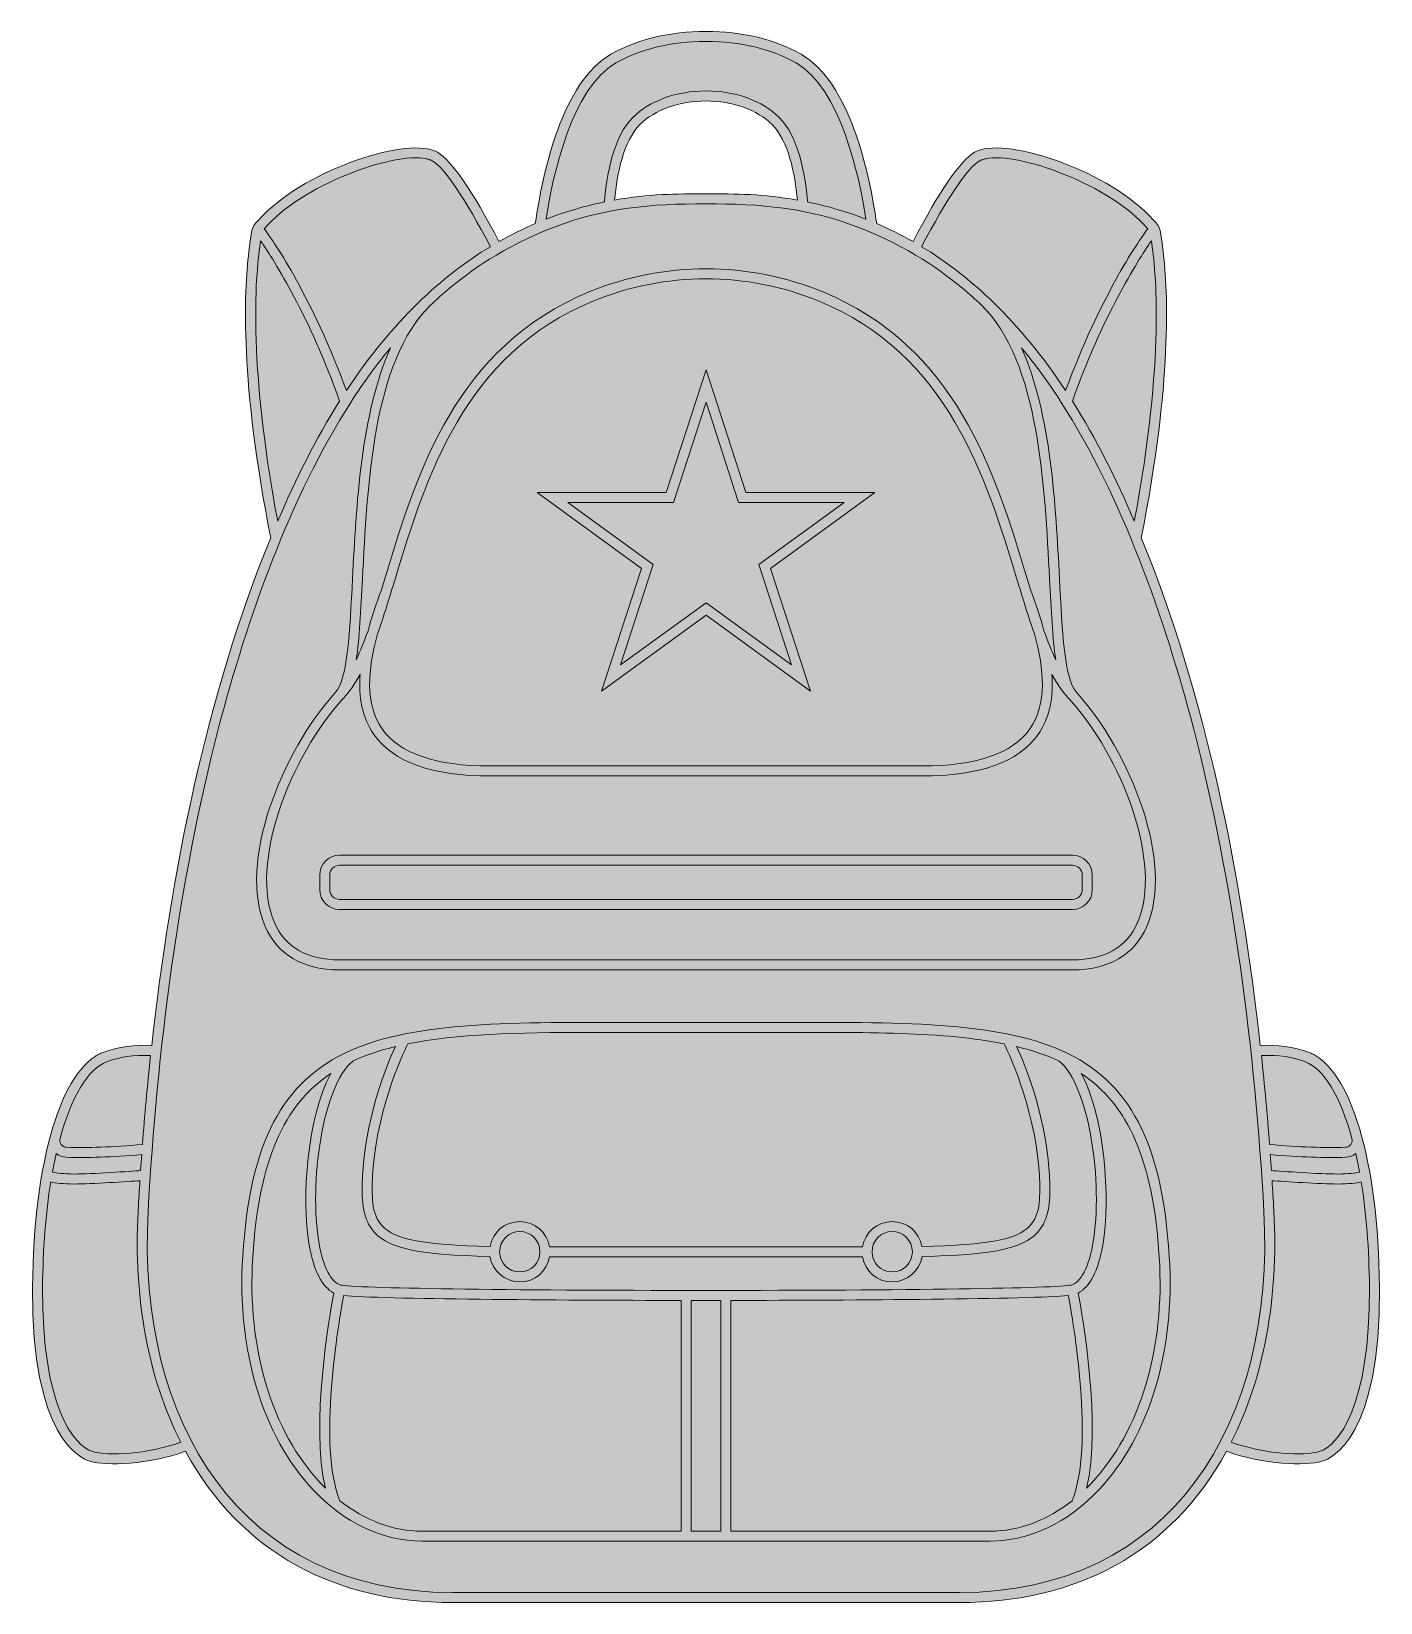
# Model space of a CAD drawing. Header units: inches. Extents: x 0.31 to 3.69, y -3.96 to -0.04.
import ezdxf

# ---------------------------------------------------------------- set-up
doc = ezdxf.new("R2010")
doc.units = ezdxf.units.IN
doc.header["$MEASUREMENT"] = 0
doc.layers.add('Backpack', color=7, linetype='Continuous', lineweight=0)

msp = doc.modelspace()

# ---------------------------------------------------------------- hatches: boundary and pattern name
at = {"layer": 'Backpack', "true_color": 0xf8e0c5, "transparency": 33554687}
h = msp.add_hatch(color=254, dxfattribs=at)
h.dxf.hatch_style = 2
edge = h.paths.add_edge_path()
edge.add_spline(control_points=[(2, -0.4442), (1.9241, -0.4442), (1.8577, -0.4447), (1.7717, -0.4599), (1.7777, -0.3935), (1.7937, -0.3125), (1.8349, -0.2713), (1.8718, -0.2345), (1.9335, -0.2124), (2, -0.2124), (2.0665, -0.2124), (2.1282, -0.2345), (2.1651, -0.2713), (2.2063, -0.3125), (2.2223, -0.3935), (2.2283, -0.4599), (2.1423, -0.4447), (2.0759, -0.4442), (2, -0.4442)], knot_values=[0, 0, 0, 0, 1, 1, 1, 2, 2, 2, 3, 3, 3, 4, 4, 4, 5, 5, 5, 6, 6, 6, 6], degree=3, periodic=0)
edge = h.paths.add_edge_path()
edge.add_spline(control_points=[(3.6328, -2.7781), (3.6142, -2.7162), (3.5808, -2.6338), (3.5264, -2.5989), (3.5255, -2.5984), (3.5178, -2.5939), (3.517, -2.5935), (3.5137, -2.5918), (3.5104, -2.5903), (3.507, -2.589), (3.469, -2.5741), (3.4263, -2.57), (3.3852, -2.5714), (3.3387, -2.1503), (3.2495, -1.6969), (3.0878, -1.3036), (3.1645, -0.9173), (3.1548, -0.6899), (3.1424, -0.5894), (3.1341, -0.5224), (3.1381, -0.5299), (3.1079, -0.4991), (2.9901, -0.379), (2.7403, -0.3), (2.6712, -0.3404), (2.6358, -0.3612), (2.584, -0.4363), (2.5173, -0.5637), (2.4866, -0.5462), (2.4562, -0.5313), (2.4265, -0.5186), (2.4078, -0.3872), (2.359, -0.166), (2.2378, -0.0958), (2.1742, -0.0589), (2.0897, -0.0386), (2, -0.0386), (1.9103, -0.0386), (1.8258, -0.0589), (1.7622, -0.0958), (1.641, -0.166), (1.5922, -0.3872), (1.5735, -0.5186), (1.5438, -0.5313), (1.5134, -0.5462), (1.4827, -0.5637), (1.416, -0.4363), (1.3642, -0.3612), (1.3288, -0.3404), (1.2597, -0.3), (1.0099, -0.379), (0.8921, -0.4991), (0.8619, -0.5299), (0.8659, -0.5224), (0.8576, -0.5894), (0.8452, -0.6899), (0.8355, -0.9173), (0.9122, -1.3036), (0.7505, -1.6969), (0.6613, -2.1503), (0.6148, -2.5714), (0.5737, -2.57), (0.531, -2.5741), (0.493, -2.589), (0.4896, -2.5903), (0.4863, -2.5918), (0.483, -2.5935), (0.4822, -2.5939), (0.4745, -2.5984), (0.4736, -2.5989), (0.4192, -2.6338), (0.3858, -2.7162), (0.3672, -2.7781), (0.3364, -2.8805), (0.3184, -3.0175), (0.3171, -3.1761), (0.3142, -3.5495), (0.436, -3.6033), (0.4605, -3.6102), (0.5015, -3.6219), (0.608, -3.6193), (0.6993, -3.5853), (0.839, -3.8406), (1.0757, -3.9632), (1.3667, -3.9632), (1.3667, -3.9632), (2.6333, -3.9632), (2.6333, -3.9632), (2.9243, -3.9632), (3.161, -3.8406), (3.3007, -3.5853), (3.392, -3.6193), (3.4985, -3.6219), (3.5395, -3.6102), (3.564, -3.6033), (3.6858, -3.5495), (3.6829, -3.1761), (3.6816, -3.0175), (3.6636, -2.8805), (3.6328, -2.7781)], knot_values=[0, 0, 0, 0, 1, 1, 1, 2, 2, 2, 3, 3, 3, 4, 4, 4, 5, 5, 5, 6, 6, 6, 7, 7, 7, 8, 8, 8, 9, 9, 9, 10, 10, 10, 11, 11, 11, 12, 12, 12, 13, 13, 13, 14, 14, 14, 15, 15, 15, 16, 16, 16, 17, 17, 17, 18, 18, 18, 19, 19, 19, 20, 20, 20, 21, 21, 21, 22, 22, 22, 23, 23, 23, 24, 24, 24, 25, 25, 25, 26, 26, 26, 27, 27, 27, 28, 28, 28, 29, 29, 29, 30, 30, 30, 31, 31, 31, 32, 32, 32, 33, 33, 33, 33], degree=3, periodic=0)
at = {"layer": 'Backpack', "true_color": 0x333333, "transparency": 33554687}
h = msp.add_hatch(color=250, dxfattribs=at)
h.dxf.hatch_style = 2
edge = h.paths.add_edge_path()
edge.add_spline(control_points=[(1.6549, -1.2153), (1.6549, -1.2153), (1.9185, -1.2153), (1.9185, -1.2153), (1.9185, -1.2153), (2, -0.9646), (2, -0.9646), (2, -0.9646), (2.0815, -1.2153), (2.0815, -1.2153), (2.0815, -1.2153), (2.3451, -1.2153), (2.3451, -1.2153), (2.3451, -1.2153), (2.1318, -1.3703), (2.1318, -1.3703), (2.1318, -1.3703), (2.2133, -1.621), (2.2133, -1.621), (2.2133, -1.621), (2, -1.466), (2, -1.466), (2, -1.466), (1.7867, -1.621), (1.7867, -1.621), (1.7867, -1.621), (1.8682, -1.3703), (1.8682, -1.3703), (1.8682, -1.3703), (1.6549, -1.2153), (1.6549, -1.2153)], knot_values=[0, 0, 0, 0, 1, 1, 1, 2, 2, 2, 3, 3, 3, 4, 4, 4, 5, 5, 5, 6, 6, 6, 7, 7, 7, 8, 8, 8, 9, 9, 9, 10, 10, 10, 10], degree=3, periodic=0)
edge = h.paths.add_edge_path()
edge.add_spline(control_points=[(1.7392, -1.6865), (1.7392, -1.6865), (2, -1.4969), (2, -1.4969), (2, -1.4969), (2.2608, -1.6865), (2.2608, -1.6865), (2.2608, -1.6865), (2.1612, -1.3798), (2.1612, -1.3798), (2.1612, -1.3798), (2.422, -1.1903), (2.422, -1.1903), (2.422, -1.1903), (2.0996, -1.1903), (2.0996, -1.1903), (2.0996, -1.1903), (2, -0.8837), (2, -0.8837), (2, -0.8837), (1.9004, -1.1903), (1.9004, -1.1903), (1.9004, -1.1903), (1.578, -1.1903), (1.578, -1.1903), (1.578, -1.1903), (1.8388, -1.3798), (1.8388, -1.3798), (1.8388, -1.3798), (1.7392, -1.6865), (1.7392, -1.6865)], knot_values=[0, 0, 0, 0, 1, 1, 1, 2, 2, 2, 3, 3, 3, 4, 4, 4, 5, 5, 5, 6, 6, 6, 7, 7, 7, 8, 8, 8, 9, 9, 9, 10, 10, 10, 10], degree=3, periodic=0)
edge = h.paths.add_edge_path()
edge.add_spline(control_points=[(2.9403, -2.1459), (2.9403, -2.1459), (2.9403, -2.1824), (2.9403, -2.1824), (2.9403, -2.1959), (2.9293, -2.2068), (2.9159, -2.2068), (2.9159, -2.2068), (1.0841, -2.2068), (1.0841, -2.2068), (1.0707, -2.2068), (1.0597, -2.1959), (1.0597, -2.1824), (1.0597, -2.1824), (1.0597, -2.1459), (1.0597, -2.1459), (1.0597, -2.1324), (1.0707, -2.1215), (1.0841, -2.1215), (1.0841, -2.1215), (2.9159, -2.1215), (2.9159, -2.1215), (2.9293, -2.1215), (2.9403, -2.1324), (2.9403, -2.1459)], knot_values=[0, 0, 0, 0, 1, 1, 1, 2, 2, 2, 3, 3, 3, 4, 4, 4, 5, 5, 5, 6, 6, 6, 7, 7, 7, 8, 8, 8, 8], degree=3, periodic=0)
edge = h.paths.add_edge_path()
edge.add_spline(control_points=[(1.0347, -2.1459), (1.0347, -2.1459), (1.0347, -2.1824), (1.0347, -2.1824), (1.0347, -2.2097), (1.0569, -2.2318), (1.0841, -2.2318), (1.0841, -2.2318), (2.9159, -2.2318), (2.9159, -2.2318), (2.9431, -2.2318), (2.9653, -2.2097), (2.9653, -2.1824), (2.9653, -2.1824), (2.9653, -2.1459), (2.9653, -2.1459), (2.9653, -2.1187), (2.9431, -2.0965), (2.9159, -2.0965), (2.9159, -2.0965), (1.0841, -2.0965), (1.0841, -2.0965), (1.0569, -2.0965), (1.0347, -2.1187), (1.0347, -2.1459)], knot_values=[0, 0, 0, 0, 1, 1, 1, 2, 2, 2, 3, 3, 3, 4, 4, 4, 5, 5, 5, 6, 6, 6, 7, 7, 7, 8, 8, 8, 8], degree=3, periodic=0)
edge = h.paths.add_edge_path()
edge.add_spline(control_points=[(2.9633, -3.6647), (2.9593, -3.669), (2.9552, -3.6731), (2.9511, -3.6772), (2.9889, -3.5197), (2.9407, -3.247), (2.9299, -3.19), (2.959, -3.1755), (2.9801, -3.1346), (2.9913, -3.0706), (3.0122, -2.9515), (2.9954, -2.7479), (2.9377, -2.6416), (3.055, -2.7203), (3.1176, -2.8583), (3.1327, -3.1002), (3.147, -3.3292), (3.0852, -3.5349), (2.9633, -3.6647)], knot_values=[0, 0, 0, 0, 1, 1, 1, 2, 2, 2, 3, 3, 3, 4, 4, 4, 5, 5, 5, 6, 6, 6, 6], degree=3, periodic=0)
edge = h.paths.add_edge_path()
edge.add_spline(control_points=[(2.9147, -3.7092), (2.8522, -3.7582), (2.7813, -3.7848), (2.7099, -3.7848), (2.7099, -3.7848), (2.0624, -3.7848), (2.0624, -3.7848), (2.0624, -3.7848), (2.0624, -3.2085), (2.0624, -3.2085), (2.367, -3.2082), (2.8162, -3.2052), (2.9056, -3.1962), (2.9174, -3.26), (2.9715, -3.5737), (2.9147, -3.7092)], knot_values=[0, 0, 0, 0, 1, 1, 1, 2, 2, 2, 3, 3, 3, 4, 4, 4, 5, 5, 5, 5], degree=3, periodic=0)
edge = h.paths.add_edge_path()
edge.add_spline(control_points=[(2.0374, -3.7848), (2.0374, -3.7848), (1.9626, -3.7848), (1.9626, -3.7848), (1.9626, -3.7848), (1.9626, -3.2085), (1.9626, -3.2085), (1.9626, -3.2085), (2.0374, -3.2085), (2.0374, -3.2085), (2.0374, -3.2085), (2.0374, -3.7848), (2.0374, -3.7848)], knot_values=[0, 0, 0, 0, 1, 1, 1, 2, 2, 2, 3, 3, 3, 4, 4, 4, 4], degree=3, periodic=0)
edge = h.paths.add_edge_path()
edge.add_spline(control_points=[(1.9376, -3.7848), (1.9376, -3.7848), (1.2901, -3.7848), (1.2901, -3.7848), (1.2187, -3.7848), (1.1478, -3.7582), (1.0853, -3.7092), (1.0285, -3.5738), (1.0826, -3.2601), (1.0944, -3.1962), (1.1839, -3.2052), (1.633, -3.2082), (1.9376, -3.2085), (1.9376, -3.2085), (1.9376, -3.7848), (1.9376, -3.7848)], knot_values=[0, 0, 0, 0, 1, 1, 1, 2, 2, 2, 3, 3, 3, 4, 4, 4, 5, 5, 5, 5], degree=3, periodic=0)
edge = h.paths.add_edge_path()
edge.add_spline(control_points=[(1.0367, -3.6647), (0.9148, -3.5349), (0.853, -3.3292), (0.8673, -3.1002), (0.8824, -2.8585), (0.945, -2.7205), (1.0621, -2.6419), (1.0046, -2.7482), (0.9878, -2.9516), (1.0087, -3.0706), (1.0199, -3.1346), (1.041, -3.1755), (1.0701, -3.19), (1.0593, -3.247), (1.0111, -3.5197), (1.0489, -3.6771), (1.0448, -3.6731), (1.0407, -3.669), (1.0367, -3.6647)], knot_values=[0, 0, 0, 0, 1, 1, 1, 2, 2, 2, 3, 3, 3, 4, 4, 4, 5, 5, 5, 6, 6, 6, 6], degree=3, periodic=0)
edge = h.paths.add_edge_path()
edge.add_spline(control_points=[(1.1171, -2.6109), (1.1493, -2.5959), (1.1849, -2.584), (1.2238, -2.5745), (1.1993, -2.6273), (1.1465, -2.7577), (1.1409, -2.9155), (1.1387, -2.9774), (1.1479, -3.0133), (1.1727, -3.0395), (1.2109, -3.0799), (1.284, -3.0949), (1.4602, -3.0984), (1.4658, -3.1346), (1.497, -3.1623), (1.5346, -3.1623), (1.572, -3.1623), (1.603, -3.135), (1.609, -3.0994), (1.6537, -3.0993), (2.3463, -3.0993), (2.391, -3.0994), (2.397, -3.135), (2.428, -3.1623), (2.4654, -3.1623), (2.503, -3.1623), (2.5342, -3.1346), (2.5399, -3.0984), (2.716, -3.0949), (2.7891, -3.0799), (2.8273, -3.0395), (2.8521, -3.0133), (2.8613, -2.9774), (2.8591, -2.9155), (2.8535, -2.7575), (2.8006, -2.627), (2.7761, -2.5744), (2.8151, -2.5838), (2.8506, -2.5958), (2.8829, -2.6109), (2.9574, -2.6717), (2.9933, -2.9144), (2.9667, -3.0663), (2.9562, -3.1261), (2.9365, -3.1639), (2.9125, -3.17), (2.882, -3.1779), (2.4983, -3.1835), (2, -3.1835), (1.5017, -3.1835), (1.118, -3.1779), (1.0875, -3.17), (1.0635, -3.1639), (1.0438, -3.1261), (1.0333, -3.0663), (1.0067, -2.9144), (1.0426, -2.6718), (1.1171, -2.6109)], knot_values=[0, 0, 0, 0, 1, 1, 1, 2, 2, 2, 3, 3, 3, 4, 4, 4, 5, 5, 5, 6, 6, 6, 7, 7, 7, 8, 8, 8, 9, 9, 9, 10, 10, 10, 11, 11, 11, 12, 12, 12, 13, 13, 13, 14, 14, 14, 15, 15, 15, 16, 16, 16, 17, 17, 17, 18, 18, 18, 19, 19, 19, 19], degree=3, periodic=0)
edge = h.paths.add_edge_path()
edge.add_spline(control_points=[(1.5851, -3.0868), (1.5851, -3.1147), (1.5625, -3.1373), (1.5346, -3.1373), (1.5068, -3.1373), (1.4842, -3.1147), (1.4842, -3.0868), (1.4842, -3.059), (1.5068, -3.0364), (1.5346, -3.0364), (1.5625, -3.0364), (1.5851, -3.059), (1.5851, -3.0868)], knot_values=[0, 0, 0, 0, 1, 1, 1, 2, 2, 2, 3, 3, 3, 4, 4, 4, 4], degree=3, periodic=0)
edge = h.paths.add_edge_path()
edge.add_spline(control_points=[(2.5158, -3.0868), (2.5158, -3.1147), (2.4932, -3.1373), (2.4654, -3.1373), (2.4375, -3.1373), (2.4149, -3.1147), (2.4149, -3.0868), (2.4149, -3.059), (2.4375, -3.0364), (2.4654, -3.0364), (2.4932, -3.0364), (2.5158, -3.059), (2.5158, -3.0868)], knot_values=[0, 0, 0, 0, 1, 1, 1, 2, 2, 2, 3, 3, 3, 4, 4, 4, 4], degree=3, periodic=0)
edge = h.paths.add_edge_path()
edge.add_spline(control_points=[(1.7104, -2.539), (1.7528, -2.539), (2.1069, -2.5397), (2.1571, -2.5395), (2.4018, -2.5383), (2.5961, -2.5374), (2.7449, -2.5675), (2.76, -2.5976), (2.8279, -2.7416), (2.8341, -2.9164), (2.8361, -2.9709), (2.8288, -3.0015), (2.8092, -3.0223), (2.7767, -3.0566), (2.7057, -3.0701), (2.5396, -3.0735), (2.5332, -3.0382), (2.5024, -3.0114), (2.4654, -3.0114), (2.428, -3.0114), (2.397, -3.0387), (2.391, -3.0744), (2.3464, -3.0743), (1.6536, -3.0743), (1.609, -3.0744), (1.603, -3.0387), (1.572, -3.0114), (1.5346, -3.0114), (1.4976, -3.0114), (1.4668, -3.0382), (1.4604, -3.0735), (1.2943, -3.0701), (1.2233, -3.0566), (1.1908, -3.0223), (1.1712, -3.0015), (1.1639, -2.9709), (1.1659, -2.9164), (1.1721, -2.7418), (1.2398, -2.5979), (1.255, -2.5676), (1.376, -2.5431), (1.5268, -2.539), (1.7104, -2.539)], knot_values=[0, 0, 0, 0, 1, 1, 1, 2, 2, 2, 3, 3, 3, 4, 4, 4, 5, 5, 5, 6, 6, 6, 7, 7, 7, 8, 8, 8, 9, 9, 9, 10, 10, 10, 11, 11, 11, 12, 12, 12, 13, 13, 13, 14, 14, 14, 14], degree=3, periodic=0)
edge = h.paths.add_edge_path()
edge.add_spline(control_points=[(2.8881, -2.5842), (2.7249, -2.5118), (2.4868, -2.5129), (2.157, -2.5145), (2.1068, -2.5147), (1.8932, -2.5147), (1.843, -2.5145), (1.5132, -2.5129), (1.2751, -2.5118), (1.1119, -2.5842), (0.9407, -2.6603), (0.8601, -2.8141), (0.8423, -3.0986), (0.8276, -3.3345), (0.8918, -3.547), (1.0185, -3.6818), (1.096, -3.7643), (1.1925, -3.8098), (1.2901, -3.8098), (1.2901, -3.8098), (2.7099, -3.8098), (2.7099, -3.8098), (2.8075, -3.8098), (2.904, -3.7643), (2.9815, -3.6818), (3.1082, -3.547), (3.1724, -3.3345), (3.1577, -3.0986), (3.1399, -2.8141), (3.0593, -2.6603), (2.8881, -2.5842)], knot_values=[0, 0, 0, 0, 1, 1, 1, 2, 2, 2, 3, 3, 3, 4, 4, 4, 5, 5, 5, 6, 6, 6, 7, 7, 7, 8, 8, 8, 9, 9, 9, 10, 10, 10, 10], degree=3, periodic=0)
edge = h.paths.add_edge_path()
edge.add_spline(control_points=[(3.5326, -3.5862), (3.4946, -3.597), (3.3952, -3.5929), (3.3125, -3.5629), (3.3936, -3.4033), (3.431, -3.2049), (3.4191, -2.9846), (3.4175, -2.9554), (3.4162, -2.9344), (3.4145, -2.9094), (3.444, -2.9115), (3.5352, -2.9177), (3.5786, -2.9177), (3.6064, -2.9177), (3.6252, -2.9152), (3.6374, -2.9126), (3.6499, -2.9902), (3.6571, -3.0793), (3.6579, -3.1763), (3.6601, -3.471), (3.5802, -3.5726), (3.5326, -3.5862)], knot_values=[0, 0, 0, 0, 1, 1, 1, 2, 2, 2, 3, 3, 3, 4, 4, 4, 5, 5, 5, 6, 6, 6, 7, 7, 7, 7], degree=3, periodic=0)
edge = h.paths.add_edge_path()
edge.add_spline(control_points=[(2.6333, -3.9382), (2.6333, -3.9382), (1.3667, -3.9382), (1.3667, -3.9382), (0.8361, -3.9382), (0.5772, -3.5143), (0.6059, -2.986), (0.6278, -2.5845), (0.6816, -2.1645), (0.7821, -1.7785), (0.8527, -1.5075), (0.9607, -1.2009), (1.1121, -0.9654), (1.1446, -0.9147), (1.178, -0.8696), (1.2118, -0.8288), (1.1377, -0.9934), (1.1259, -1.2246), (1.1167, -1.4044), (1.1098, -1.5392), (1.1042, -1.6559), (1.075, -1.6883), (0.9378, -1.8403), (0.8293, -2.1161), (0.8984, -2.2741), (0.9295, -2.3453), (0.9938, -2.3829), (1.0844, -2.3829), (1.0844, -2.3829), (2.9156, -2.3829), (2.9156, -2.3829), (3.0062, -2.3829), (3.0705, -2.3453), (3.1016, -2.2741), (3.1707, -2.1161), (3.0622, -1.8403), (2.925, -1.6883), (2.8958, -1.6559), (2.8902, -1.5392), (2.8833, -1.4044), (2.8741, -1.2246), (2.8623, -0.9934), (2.7882, -0.8288), (2.822, -0.8696), (2.8554, -0.9147), (2.8879, -0.9654), (3.0393, -1.2009), (3.1473, -1.5075), (3.2179, -1.7785), (3.3184, -2.1645), (3.3722, -2.5845), (3.3941, -2.986), (3.4228, -3.5143), (3.1639, -3.9382), (2.6333, -3.9382)], knot_values=[0, 0, 0, 0, 1, 1, 1, 2, 2, 2, 3, 3, 3, 4, 4, 4, 5, 5, 5, 6, 6, 6, 7, 7, 7, 8, 8, 8, 9, 9, 9, 10, 10, 10, 11, 11, 11, 12, 12, 12, 13, 13, 13, 14, 14, 14, 15, 15, 15, 16, 16, 16, 17, 17, 17, 18, 18, 18, 18], degree=3, periodic=0)
edge = h.paths.add_edge_path()
edge.add_spline(control_points=[(0.4674, -3.5862), (0.4198, -3.5726), (0.3399, -3.471), (0.3421, -3.1763), (0.3429, -3.0793), (0.3501, -2.9902), (0.3626, -2.9126), (0.3748, -2.9152), (0.3936, -2.9177), (0.4214, -2.9177), (0.4648, -2.9177), (0.556, -2.9115), (0.5855, -2.9094), (0.5838, -2.9344), (0.5825, -2.9554), (0.5809, -2.9846), (0.569, -3.2049), (0.6064, -3.4033), (0.6875, -3.5629), (0.6048, -3.5929), (0.5054, -3.597), (0.4674, -3.5862)], knot_values=[0, 0, 0, 0, 1, 1, 1, 2, 2, 2, 3, 3, 3, 4, 4, 4, 5, 5, 5, 6, 6, 6, 7, 7, 7, 7], degree=3, periodic=0)
edge = h.paths.add_edge_path()
edge.add_spline(control_points=[(0.3762, -2.8417), (0.3832, -2.8472), (0.3917, -2.8506), (0.4009, -2.8509), (0.4523, -2.8528), (0.5158, -2.8505), (0.5899, -2.8442), (0.5899, -2.8442), (0.5872, -2.8842), (0.5872, -2.8842), (0.5623, -2.886), (0.4652, -2.8927), (0.4214, -2.8927), (0.3946, -2.8927), (0.3772, -2.8901), (0.3669, -2.8879), (0.3698, -2.872), (0.3729, -2.8565), (0.3762, -2.8417)], knot_values=[0, 0, 0, 0, 1, 1, 1, 2, 2, 2, 3, 3, 3, 4, 4, 4, 5, 5, 5, 6, 6, 6, 6], degree=3, periodic=0)
edge = h.paths.add_edge_path()
edge.add_spline(control_points=[(0.3857, -2.8042), (0.4146, -2.6984), (0.4559, -2.6303), (0.502, -2.6123), (0.5325, -2.6004), (0.5696, -2.5954), (0.6121, -2.5967), (0.6039, -2.6732), (0.5972, -2.7475), (0.5918, -2.8189), (0.5171, -2.8254), (0.4531, -2.8278), (0.4018, -2.826), (0.3906, -2.8256), (0.3828, -2.8148), (0.3857, -2.8042)], knot_values=[0, 0, 0, 0, 1, 1, 1, 2, 2, 2, 3, 3, 3, 4, 4, 4, 5, 5, 5, 5], degree=3, periodic=0)
edge = h.paths.add_edge_path()
edge.add_spline(control_points=[(0.8871, -0.5618), (0.9227, -0.6134), (1.0095, -0.751), (1.0844, -0.962), (1.0246, -1.0565), (0.9741, -1.1582), (0.9297, -1.2623), (0.8532, -0.8579), (0.8752, -0.635), (0.8871, -0.5618)], knot_values=[0, 0, 0, 0, 1, 1, 1, 2, 2, 2, 3, 3, 3, 3], degree=3, periodic=0)
edge = h.paths.add_edge_path()
edge.add_spline(control_points=[(1.3008, -0.3565), (1.3021, -0.3568), (1.3031, -0.3567), (1.3086, -0.3587), (1.309, -0.3588), (1.3095, -0.3589), (1.3099, -0.3591), (1.3122, -0.3599), (1.3142, -0.3609), (1.3161, -0.362), (1.3467, -0.3799), (1.398, -0.4559), (1.4611, -0.5763), (1.3411, -0.6489), (1.2166, -0.7615), (1.1014, -0.9358), (1.0176, -0.7063), (0.9211, -0.5656), (0.8963, -0.5315), (0.9879, -0.4228), (1.2192, -0.339), (1.3008, -0.3565)], knot_values=[0, 0, 0, 0, 1, 1, 1, 2, 2, 2, 3, 3, 3, 4, 4, 4, 5, 5, 5, 6, 6, 6, 7, 7, 7, 7], degree=3, periodic=0)
edge = h.paths.add_edge_path()
edge.add_spline(control_points=[(1.1792, -1.5433), (1.1944, -1.5009), (1.2086, -1.4541), (1.2237, -1.4047), (1.2997, -1.155), (1.3944, -0.8443), (1.7195, -0.7116), (1.8087, -0.6752), (1.903, -0.6567), (2, -0.6567), (2.097, -0.6567), (2.1913, -0.6752), (2.2805, -0.7116), (2.6056, -0.8443), (2.7003, -1.155), (2.7763, -1.4047), (2.7914, -1.4541), (2.8056, -1.5009), (2.8208, -1.5433), (2.8456, -1.6338), (2.8524, -1.7189), (2.8092, -1.7808), (2.7662, -1.8423), (2.6753, -1.8735), (2.5389, -1.8735), (2.5389, -1.8735), (1.4611, -1.8735), (1.4611, -1.8735), (1.3247, -1.8735), (1.2338, -1.8423), (1.1908, -1.7808), (1.1476, -1.7189), (1.1544, -1.6338), (1.1792, -1.5433)], knot_values=[0, 0, 0, 0, 1, 1, 1, 2, 2, 2, 3, 3, 3, 4, 4, 4, 5, 5, 5, 6, 6, 6, 7, 7, 7, 8, 8, 8, 9, 9, 9, 10, 10, 10, 11, 11, 11, 11], degree=3, periodic=0)
edge = h.paths.add_edge_path()
edge.add_spline(control_points=[(1.1703, -1.7951), (1.2183, -1.8637), (1.3161, -1.8985), (1.4611, -1.8985), (1.4611, -1.8985), (2.5389, -1.8985), (2.5389, -1.8985), (2.6839, -1.8985), (2.7817, -1.8637), (2.8297, -1.7951), (2.8596, -1.7522), (2.8684, -1.7006), (2.8646, -1.6447), (2.8771, -1.6677), (2.8908, -1.688), (2.9062, -1.7048), (2.9062, -1.7048), (2.9064, -1.705), (2.9064, -1.705), (3.04, -1.8494), (3.142, -2.1191), (3.0787, -2.2641), (3.0515, -2.3263), (2.9966, -2.3579), (2.9156, -2.3579), (2.9156, -2.3579), (1.0844, -2.3579), (1.0844, -2.3579), (1.0034, -2.3579), (0.9485, -2.3263), (0.9213, -2.2641), (0.858, -2.1191), (0.96, -1.8494), (1.0936, -1.705), (1.0936, -1.705), (1.0938, -1.7048), (1.0938, -1.7048), (1.1092, -1.688), (1.1229, -1.6677), (1.1354, -1.6447), (1.1316, -1.7006), (1.1404, -1.7522), (1.1703, -1.7951)], knot_values=[0, 0, 0, 0, 1, 1, 1, 2, 2, 2, 3, 3, 3, 4, 4, 4, 5, 5, 5, 6, 6, 6, 7, 7, 7, 8, 8, 8, 9, 9, 9, 10, 10, 10, 11, 11, 11, 12, 12, 12, 13, 13, 13, 14, 14, 14, 14], degree=3, periodic=0)
edge = h.paths.add_edge_path()
edge.add_spline(control_points=[(1.6228, -0.5265), (1.7473, -0.479), (1.8618, -0.4694), (2, -0.4692), (2.1382, -0.4694), (2.2527, -0.479), (2.3772, -0.5265), (2.5082, -0.5765), (2.5942, -0.6414), (2.6418, -0.681), (2.6574, -0.694), (2.6732, -0.7077), (2.6885, -0.7225), (2.8331, -0.8628), (2.8467, -1.1776), (2.8584, -1.4057), (2.8624, -1.4846), (2.866, -1.5544), (2.874, -1.608), (2.8636, -1.5861), (2.854, -1.5618), (2.8446, -1.5357), (2.8353, -1.5018), (2.8237, -1.4673), (2.8111, -1.433), (2.8111, -1.433), (2.8002, -1.3974), (2.8002, -1.3974), (2.7226, -1.1427), (2.6261, -0.8257), (2.29, -0.6885), (2.1978, -0.6508), (2.1002, -0.6317), (2, -0.6317), (1.8998, -0.6317), (1.8022, -0.6508), (1.71, -0.6885), (1.3739, -0.8257), (1.2774, -1.1427), (1.1998, -1.3974), (1.1998, -1.3974), (1.1889, -1.4331), (1.1889, -1.4331), (1.1763, -1.4673), (1.1647, -1.5018), (1.1554, -1.5357), (1.146, -1.5618), (1.1364, -1.5861), (1.126, -1.608), (1.134, -1.5544), (1.1376, -1.4846), (1.1416, -1.4056), (1.1533, -1.1776), (1.1668, -0.863), (1.3114, -0.7227), (1.3267, -0.7078), (1.3426, -0.694), (1.3582, -0.681), (1.4058, -0.6414), (1.4918, -0.5765), (1.6228, -0.5265)], knot_values=[0, 0, 0, 0, 1, 1, 1, 2, 2, 2, 3, 3, 3, 4, 4, 4, 5, 5, 5, 6, 6, 6, 7, 7, 7, 8, 8, 8, 9, 9, 9, 10, 10, 10, 11, 11, 11, 12, 12, 12, 13, 13, 13, 14, 14, 14, 15, 15, 15, 16, 16, 16, 17, 17, 17, 18, 18, 18, 19, 19, 19, 20, 20, 20, 20], degree=3, periodic=0)
edge = h.paths.add_edge_path()
edge.add_spline(control_points=[(2.2283, -0.4599), (2.1423, -0.4447), (2.0759, -0.4442), (2, -0.4442), (1.9241, -0.4442), (1.8577, -0.4447), (1.7717, -0.4599), (1.7777, -0.3935), (1.7937, -0.3125), (1.8349, -0.2713), (1.8718, -0.2345), (1.9335, -0.2124), (2, -0.2124), (2.0665, -0.2124), (2.1282, -0.2345), (2.1651, -0.2713), (2.2063, -0.3125), (2.2223, -0.3935), (2.2283, -0.4599)], knot_values=[0, 0, 0, 0, 1, 1, 1, 2, 2, 2, 3, 3, 3, 4, 4, 4, 5, 5, 5, 6, 6, 6, 6], degree=3, periodic=0)
edge = h.paths.add_edge_path()
edge.add_spline(control_points=[(1.7748, -0.1174), (1.8346, -0.0827), (1.9146, -0.0636), (2, -0.0636), (2.0854, -0.0636), (2.1654, -0.0827), (2.2252, -0.1174), (2.3359, -0.1816), (2.3825, -0.3967), (2.3996, -0.5076), (2.3486, -0.4877), (2.2996, -0.4741), (2.2538, -0.4647), (2.248, -0.3928), (2.2307, -0.3016), (2.1828, -0.2537), (2.1407, -0.2116), (2.0741, -0.1874), (2, -0.1874), (1.9259, -0.1874), (1.8593, -0.2116), (1.8172, -0.2537), (1.7693, -0.3016), (1.752, -0.3928), (1.7462, -0.4647), (1.7004, -0.4741), (1.6514, -0.4877), (1.6004, -0.5076), (1.6175, -0.3967), (1.6641, -0.1816), (1.7748, -0.1174)], knot_values=[0, 0, 0, 0, 1, 1, 1, 2, 2, 2, 3, 3, 3, 4, 4, 4, 5, 5, 5, 6, 6, 6, 7, 7, 7, 8, 8, 8, 9, 9, 9, 10, 10, 10, 10], degree=3, periodic=0)
edge = h.paths.add_edge_path()
edge.add_spline(control_points=[(2.6839, -0.362), (2.6858, -0.3609), (2.6878, -0.3599), (2.6901, -0.3591), (2.6905, -0.3589), (2.691, -0.3588), (2.6914, -0.3587), (2.6969, -0.3567), (2.6979, -0.3568), (2.6992, -0.3565), (2.7808, -0.339), (3.0121, -0.4228), (3.1037, -0.5315), (3.0789, -0.5656), (2.9824, -0.7063), (2.8986, -0.9358), (2.7834, -0.7615), (2.6589, -0.6489), (2.5389, -0.5763), (2.602, -0.4559), (2.6533, -0.3799), (2.6839, -0.362)], knot_values=[0, 0, 0, 0, 1, 1, 1, 2, 2, 2, 3, 3, 3, 4, 4, 4, 5, 5, 5, 6, 6, 6, 7, 7, 7, 7], degree=3, periodic=0)
edge = h.paths.add_edge_path()
edge.add_spline(control_points=[(3.1129, -0.5618), (3.1248, -0.635), (3.1468, -0.8579), (3.0703, -1.2623), (3.0259, -1.1582), (2.9754, -1.0565), (2.9156, -0.962), (2.9905, -0.751), (3.0773, -0.6134), (3.1129, -0.5618)], knot_values=[0, 0, 0, 0, 1, 1, 1, 2, 2, 2, 3, 3, 3, 3], degree=3, periodic=0)
edge = h.paths.add_edge_path()
edge.add_spline(control_points=[(3.498, -2.6123), (3.5441, -2.6303), (3.5854, -2.6984), (3.6143, -2.8042), (3.6172, -2.8148), (3.6094, -2.8256), (3.5982, -2.826), (3.5469, -2.8278), (3.4829, -2.8254), (3.4082, -2.8189), (3.4028, -2.7475), (3.3961, -2.6732), (3.3879, -2.5967), (3.4304, -2.5954), (3.4675, -2.6004), (3.498, -2.6123)], knot_values=[0, 0, 0, 0, 1, 1, 1, 2, 2, 2, 3, 3, 3, 4, 4, 4, 5, 5, 5, 5], degree=3, periodic=0)
edge = h.paths.add_edge_path()
edge.add_spline(control_points=[(3.6331, -2.8879), (3.6228, -2.8901), (3.6054, -2.8927), (3.5786, -2.8927), (3.5348, -2.8927), (3.4377, -2.886), (3.4128, -2.8842), (3.4128, -2.8842), (3.4101, -2.8442), (3.4101, -2.8442), (3.4842, -2.8505), (3.5477, -2.8528), (3.5991, -2.8509), (3.6083, -2.8506), (3.6168, -2.8472), (3.6238, -2.8417), (3.6271, -2.8565), (3.6302, -2.872), (3.6331, -2.8879)], knot_values=[0, 0, 0, 0, 1, 1, 1, 2, 2, 2, 3, 3, 3, 4, 4, 4, 5, 5, 5, 6, 6, 6, 6], degree=3, periodic=0)
edge = h.paths.add_edge_path()
edge.add_spline(control_points=[(3.6328, -2.7781), (3.6142, -2.7162), (3.5808, -2.6338), (3.5264, -2.5989), (3.5255, -2.5984), (3.5178, -2.5939), (3.517, -2.5935), (3.5137, -2.5918), (3.5104, -2.5903), (3.507, -2.589), (3.469, -2.5741), (3.4263, -2.57), (3.3852, -2.5714), (3.3387, -2.1503), (3.2495, -1.6969), (3.0878, -1.3036), (3.1645, -0.9173), (3.1548, -0.6899), (3.1424, -0.5894), (3.1341, -0.5224), (3.1381, -0.5299), (3.1079, -0.4991), (2.9901, -0.379), (2.7403, -0.3), (2.6712, -0.3404), (2.6358, -0.3612), (2.584, -0.4363), (2.5173, -0.5637), (2.4866, -0.5462), (2.4562, -0.5313), (2.4265, -0.5186), (2.4078, -0.3872), (2.359, -0.166), (2.2378, -0.0958), (2.1742, -0.0589), (2.0897, -0.0386), (2, -0.0386), (1.9103, -0.0386), (1.8258, -0.0589), (1.7622, -0.0958), (1.641, -0.166), (1.5922, -0.3872), (1.5735, -0.5186), (1.5438, -0.5313), (1.5134, -0.5462), (1.4827, -0.5637), (1.416, -0.4363), (1.3642, -0.3612), (1.3288, -0.3404), (1.2597, -0.3), (1.0099, -0.379), (0.8921, -0.4991), (0.8619, -0.5299), (0.8659, -0.5224), (0.8576, -0.5894), (0.8452, -0.6899), (0.8355, -0.9173), (0.9122, -1.3036), (0.7505, -1.6969), (0.6613, -2.1503), (0.6148, -2.5714), (0.5737, -2.57), (0.531, -2.5741), (0.493, -2.589), (0.4896, -2.5903), (0.4863, -2.5918), (0.483, -2.5935), (0.4822, -2.5939), (0.4745, -2.5984), (0.4736, -2.5989), (0.4192, -2.6338), (0.3858, -2.7162), (0.3672, -2.7781), (0.3364, -2.8805), (0.3184, -3.0175), (0.3171, -3.1761), (0.3142, -3.5495), (0.436, -3.6033), (0.4605, -3.6102), (0.5015, -3.6219), (0.608, -3.6193), (0.6993, -3.5853), (0.839, -3.8406), (1.0757, -3.9632), (1.3667, -3.9632), (1.3667, -3.9632), (2.6333, -3.9632), (2.6333, -3.9632), (2.9243, -3.9632), (3.161, -3.8406), (3.3007, -3.5853), (3.392, -3.6193), (3.4985, -3.6219), (3.5395, -3.6102), (3.564, -3.6033), (3.6858, -3.5495), (3.6829, -3.1761), (3.6816, -3.0175), (3.6636, -2.8805), (3.6328, -2.7781)], knot_values=[0, 0, 0, 0, 1, 1, 1, 2, 2, 2, 3, 3, 3, 4, 4, 4, 5, 5, 5, 6, 6, 6, 7, 7, 7, 8, 8, 8, 9, 9, 9, 10, 10, 10, 11, 11, 11, 12, 12, 12, 13, 13, 13, 14, 14, 14, 15, 15, 15, 16, 16, 16, 17, 17, 17, 18, 18, 18, 19, 19, 19, 20, 20, 20, 21, 21, 21, 22, 22, 22, 23, 23, 23, 24, 24, 24, 25, 25, 25, 26, 26, 26, 27, 27, 27, 28, 28, 28, 29, 29, 29, 30, 30, 30, 31, 31, 31, 32, 32, 32, 33, 33, 33, 33], degree=3, periodic=0)

# ---------------------------------------------------------------- linework, layer by layer
at = {"layer": 'Backpack'}
for points, knots in [([(3.6328, -2.7781), (3.6142, -2.7162), (3.5808, -2.6338), (3.5264, -2.5989), (3.5255, -2.5984), (3.5178, -2.5939), (3.517, -2.5935), (3.5137, -2.5918), (3.5104, -2.5903), (3.507, -2.589), (3.469, -2.5741), (3.4263, -2.57), (3.3852, -2.5714), (3.3387, -2.1503), (3.2495, -1.6969), (3.0878, -1.3036), (3.1645, -0.9173), (3.1548, -0.6899), (3.1424, -0.5894), (3.1341, -0.5224), (3.1381, -0.5299), (3.1079, -0.4991), (2.9901, -0.379), (2.7403, -0.3), (2.6712, -0.3404), (2.6358, -0.3612), (2.584, -0.4363), (2.5173, -0.5637), (2.4866, -0.5462), (2.4562, -0.5313), (2.4265, -0.5186), (2.4078, -0.3872), (2.359, -0.166), (2.2378, -0.0958), (2.1742, -0.0589), (2.0897, -0.0386), (2, -0.0386), (1.9103, -0.0386), (1.8258, -0.0589), (1.7622, -0.0958), (1.641, -0.166), (1.5922, -0.3872), (1.5735, -0.5186), (1.5438, -0.5313), (1.5134, -0.5462), (1.4827, -0.5637), (1.416, -0.4363), (1.3642, -0.3612), (1.3288, -0.3404), (1.2597, -0.3), (1.0099, -0.379), (0.8921, -0.4991), (0.8619, -0.5299), (0.8659, -0.5224), (0.8576, -0.5894), (0.8452, -0.6899), (0.8355, -0.9173), (0.9122, -1.3036), (0.7505, -1.6969), (0.6613, -2.1503), (0.6148, -2.5714), (0.5737, -2.57), (0.531, -2.5741), (0.493, -2.589), (0.4896, -2.5903), (0.4863, -2.5918), (0.483, -2.5935), (0.4822, -2.5939), (0.4745, -2.5984), (0.4736, -2.5989), (0.4192, -2.6338), (0.3858, -2.7162), (0.3672, -2.7781), (0.3364, -2.8805), (0.3184, -3.0175), (0.3171, -3.1761), (0.3142, -3.5495), (0.436, -3.6033), (0.4605, -3.6102), (0.5015, -3.6219), (0.608, -3.6193), (0.6993, -3.5853), (0.839, -3.8406), (1.0757, -3.9632), (1.3667, -3.9632), (1.3667, -3.9632), (2.6333, -3.9632), (2.6333, -3.9632), (2.9243, -3.9632), (3.161, -3.8406), (3.3007, -3.5853), (3.392, -3.6193), (3.4985, -3.6219), (3.5395, -3.6102), (3.564, -3.6033), (3.6858, -3.5495), (3.6829, -3.1761), (3.6816, -3.0175), (3.6636, -2.8805), (3.6328, -2.7781)], [0, 0, 0, 0, 1, 1, 1, 2, 2, 2, 3, 3, 3, 4, 4, 4, 5, 5, 5, 6, 6, 6, 7, 7, 7, 8, 8, 8, 9, 9, 9, 10, 10, 10, 11, 11, 11, 12, 12, 12, 13, 13, 13, 14, 14, 14, 15, 15, 15, 16, 16, 16, 17, 17, 17, 18, 18, 18, 19, 19, 19, 20, 20, 20, 21, 21, 21, 22, 22, 22, 23, 23, 23, 24, 24, 24, 25, 25, 25, 26, 26, 26, 27, 27, 27, 28, 28, 28, 29, 29, 29, 30, 30, 30, 31, 31, 31, 32, 32, 32, 33, 33, 33, 33]), ([(3.6328, -2.7781), (3.6142, -2.7162), (3.5808, -2.6338), (3.5264, -2.5989), (3.5255, -2.5984), (3.5178, -2.5939), (3.517, -2.5935), (3.5137, -2.5918), (3.5104, -2.5903), (3.507, -2.589), (3.469, -2.5741), (3.4263, -2.57), (3.3852, -2.5714), (3.3387, -2.1503), (3.2495, -1.6969), (3.0878, -1.3036), (3.1645, -0.9173), (3.1548, -0.6899), (3.1424, -0.5894), (3.1341, -0.5224), (3.1381, -0.5299), (3.1079, -0.4991), (2.9901, -0.379), (2.7403, -0.3), (2.6712, -0.3404), (2.6358, -0.3612), (2.584, -0.4363), (2.5173, -0.5637), (2.4866, -0.5462), (2.4562, -0.5313), (2.4265, -0.5186), (2.4078, -0.3872), (2.359, -0.166), (2.2378, -0.0958), (2.1742, -0.0589), (2.0897, -0.0386), (2, -0.0386), (1.9103, -0.0386), (1.8258, -0.0589), (1.7622, -0.0958), (1.641, -0.166), (1.5922, -0.3872), (1.5735, -0.5186), (1.5438, -0.5313), (1.5134, -0.5462), (1.4827, -0.5637), (1.416, -0.4363), (1.3642, -0.3612), (1.3288, -0.3404), (1.2597, -0.3), (1.0099, -0.379), (0.8921, -0.4991), (0.8619, -0.5299), (0.8659, -0.5224), (0.8576, -0.5894), (0.8452, -0.6899), (0.8355, -0.9173), (0.9122, -1.3036), (0.7505, -1.6969), (0.6613, -2.1503), (0.6148, -2.5714), (0.5737, -2.57), (0.531, -2.5741), (0.493, -2.589), (0.4896, -2.5903), (0.4863, -2.5918), (0.483, -2.5935), (0.4822, -2.5939), (0.4745, -2.5984), (0.4736, -2.5989), (0.4192, -2.6338), (0.3858, -2.7162), (0.3672, -2.7781), (0.3364, -2.8805), (0.3184, -3.0175), (0.3171, -3.1761), (0.3142, -3.5495), (0.436, -3.6033), (0.4605, -3.6102), (0.5015, -3.6219), (0.608, -3.6193), (0.6993, -3.5853), (0.839, -3.8406), (1.0757, -3.9632), (1.3667, -3.9632), (1.3667, -3.9632), (2.6333, -3.9632), (2.6333, -3.9632), (2.9243, -3.9632), (3.161, -3.8406), (3.3007, -3.5853), (3.392, -3.6193), (3.4985, -3.6219), (3.5395, -3.6102), (3.564, -3.6033), (3.6858, -3.5495), (3.6829, -3.1761), (3.6816, -3.0175), (3.6636, -2.8805), (3.6328, -2.7781)], [0, 0, 0, 0, 1, 1, 1, 2, 2, 2, 3, 3, 3, 4, 4, 4, 5, 5, 5, 6, 6, 6, 7, 7, 7, 8, 8, 8, 9, 9, 9, 10, 10, 10, 11, 11, 11, 12, 12, 12, 13, 13, 13, 14, 14, 14, 15, 15, 15, 16, 16, 16, 17, 17, 17, 18, 18, 18, 19, 19, 19, 20, 20, 20, 21, 21, 21, 22, 22, 22, 23, 23, 23, 24, 24, 24, 25, 25, 25, 26, 26, 26, 27, 27, 27, 28, 28, 28, 29, 29, 29, 30, 30, 30, 31, 31, 31, 32, 32, 32, 33, 33, 33, 33]), ([(1.7748, -0.1174), (1.8346, -0.0827), (1.9146, -0.0636), (2, -0.0636), (2.0854, -0.0636), (2.1654, -0.0827), (2.2252, -0.1174), (2.3359, -0.1816), (2.3825, -0.3967), (2.3996, -0.5076), (2.3486, -0.4877), (2.2996, -0.4741), (2.2538, -0.4647), (2.248, -0.3928), (2.2307, -0.3016), (2.1828, -0.2537), (2.1407, -0.2116), (2.0741, -0.1874), (2, -0.1874), (1.9259, -0.1874), (1.8593, -0.2116), (1.8172, -0.2537), (1.7693, -0.3016), (1.752, -0.3928), (1.7462, -0.4647), (1.7004, -0.4741), (1.6514, -0.4877), (1.6004, -0.5076), (1.6175, -0.3967), (1.6641, -0.1816), (1.7748, -0.1174)], [0, 0, 0, 0, 1, 1, 1, 2, 2, 2, 3, 3, 3, 4, 4, 4, 5, 5, 5, 6, 6, 6, 7, 7, 7, 8, 8, 8, 9, 9, 9, 10, 10, 10, 10]), ([(2, -0.4442), (1.9241, -0.4442), (1.8577, -0.4447), (1.7717, -0.4599), (1.7777, -0.3935), (1.7937, -0.3125), (1.8349, -0.2713), (1.8718, -0.2345), (1.9335, -0.2124), (2, -0.2124), (2.0665, -0.2124), (2.1282, -0.2345), (2.1651, -0.2713), (2.2063, -0.3125), (2.2223, -0.3935), (2.2283, -0.4599), (2.1423, -0.4447), (2.0759, -0.4442), (2, -0.4442)], [0, 0, 0, 0, 1, 1, 1, 2, 2, 2, 3, 3, 3, 4, 4, 4, 5, 5, 5, 6, 6, 6, 6]), ([(2.2283, -0.4599), (2.1423, -0.4447), (2.0759, -0.4442), (2, -0.4442), (1.9241, -0.4442), (1.8577, -0.4447), (1.7717, -0.4599), (1.7777, -0.3935), (1.7937, -0.3125), (1.8349, -0.2713), (1.8718, -0.2345), (1.9335, -0.2124), (2, -0.2124), (2.0665, -0.2124), (2.1282, -0.2345), (2.1651, -0.2713), (2.2063, -0.3125), (2.2223, -0.3935), (2.2283, -0.4599)], [0, 0, 0, 0, 1, 1, 1, 2, 2, 2, 3, 3, 3, 4, 4, 4, 5, 5, 5, 6, 6, 6, 6]), ([(1.3008, -0.3565), (1.3021, -0.3568), (1.3031, -0.3567), (1.3086, -0.3587), (1.309, -0.3588), (1.3095, -0.3589), (1.3099, -0.3591), (1.3122, -0.3599), (1.3142, -0.3609), (1.3161, -0.362), (1.3467, -0.3799), (1.398, -0.4559), (1.4611, -0.5763), (1.3411, -0.6489), (1.2166, -0.7615), (1.1014, -0.9358), (1.0176, -0.7063), (0.9211, -0.5656), (0.8963, -0.5315), (0.9879, -0.4228), (1.2192, -0.339), (1.3008, -0.3565)], [0, 0, 0, 0, 1, 1, 1, 2, 2, 2, 3, 3, 3, 4, 4, 4, 5, 5, 5, 6, 6, 6, 7, 7, 7, 7]), ([(2.6839, -0.362), (2.6858, -0.3609), (2.6878, -0.3599), (2.6901, -0.3591), (2.6905, -0.3589), (2.691, -0.3588), (2.6914, -0.3587), (2.6969, -0.3567), (2.6979, -0.3568), (2.6992, -0.3565), (2.7808, -0.339), (3.0121, -0.4228), (3.1037, -0.5315), (3.0789, -0.5656), (2.9824, -0.7063), (2.8986, -0.9358), (2.7834, -0.7615), (2.6589, -0.6489), (2.5389, -0.5763), (2.602, -0.4559), (2.6533, -0.3799), (2.6839, -0.362)], [0, 0, 0, 0, 1, 1, 1, 2, 2, 2, 3, 3, 3, 4, 4, 4, 5, 5, 5, 6, 6, 6, 7, 7, 7, 7]), ([(1.6228, -0.5265), (1.7473, -0.479), (1.8618, -0.4694), (2, -0.4692), (2.1382, -0.4694), (2.2527, -0.479), (2.3772, -0.5265), (2.5082, -0.5765), (2.5942, -0.6414), (2.6418, -0.681), (2.6574, -0.694), (2.6732, -0.7077), (2.6885, -0.7225), (2.8331, -0.8628), (2.8467, -1.1776), (2.8584, -1.4057), (2.8624, -1.4846), (2.866, -1.5544), (2.874, -1.608), (2.8636, -1.5861), (2.854, -1.5618), (2.8446, -1.5357), (2.8353, -1.5018), (2.8237, -1.4673), (2.8111, -1.433), (2.8111, -1.433), (2.8002, -1.3974), (2.8002, -1.3974), (2.7226, -1.1427), (2.6261, -0.8257), (2.29, -0.6885), (2.1978, -0.6508), (2.1002, -0.6317), (2, -0.6317), (1.8998, -0.6317), (1.8022, -0.6508), (1.71, -0.6885), (1.3739, -0.8257), (1.2774, -1.1427), (1.1998, -1.3974), (1.1998, -1.3974), (1.1889, -1.4331), (1.1889, -1.4331), (1.1763, -1.4673), (1.1647, -1.5018), (1.1554, -1.5357), (1.146, -1.5618), (1.1364, -1.5861), (1.126, -1.608), (1.134, -1.5544), (1.1376, -1.4846), (1.1416, -1.4056), (1.1533, -1.1776), (1.1668, -0.863), (1.3114, -0.7227), (1.3267, -0.7078), (1.3426, -0.694), (1.3582, -0.681), (1.4058, -0.6414), (1.4918, -0.5765), (1.6228, -0.5265)], [0, 0, 0, 0, 1, 1, 1, 2, 2, 2, 3, 3, 3, 4, 4, 4, 5, 5, 5, 6, 6, 6, 7, 7, 7, 8, 8, 8, 9, 9, 9, 10, 10, 10, 11, 11, 11, 12, 12, 12, 13, 13, 13, 14, 14, 14, 15, 15, 15, 16, 16, 16, 17, 17, 17, 18, 18, 18, 19, 19, 19, 20, 20, 20, 20]), ([(0.8871, -0.5618), (0.9227, -0.6134), (1.0095, -0.751), (1.0844, -0.962), (1.0246, -1.0565), (0.9741, -1.1582), (0.9297, -1.2623), (0.8532, -0.8579), (0.8752, -0.635), (0.8871, -0.5618)], [0, 0, 0, 0, 1, 1, 1, 2, 2, 2, 3, 3, 3, 3]), ([(3.1129, -0.5618), (3.1248, -0.635), (3.1468, -0.8579), (3.0703, -1.2623), (3.0259, -1.1582), (2.9754, -1.0565), (2.9156, -0.962), (2.9905, -0.751), (3.0773, -0.6134), (3.1129, -0.5618)], [0, 0, 0, 0, 1, 1, 1, 2, 2, 2, 3, 3, 3, 3]), ([(1.1792, -1.5433), (1.1944, -1.5009), (1.2086, -1.4541), (1.2237, -1.4047), (1.2997, -1.155), (1.3944, -0.8443), (1.7195, -0.7116), (1.8087, -0.6752), (1.903, -0.6567), (2, -0.6567), (2.097, -0.6567), (2.1913, -0.6752), (2.2805, -0.7116), (2.6056, -0.8443), (2.7003, -1.155), (2.7763, -1.4047), (2.7914, -1.4541), (2.8056, -1.5009), (2.8208, -1.5433), (2.8456, -1.6338), (2.8524, -1.7189), (2.8092, -1.7808), (2.7662, -1.8423), (2.6753, -1.8735), (2.5389, -1.8735), (2.5389, -1.8735), (1.4611, -1.8735), (1.4611, -1.8735), (1.3247, -1.8735), (1.2338, -1.8423), (1.1908, -1.7808), (1.1476, -1.7189), (1.1544, -1.6338), (1.1792, -1.5433)], [0, 0, 0, 0, 1, 1, 1, 2, 2, 2, 3, 3, 3, 4, 4, 4, 5, 5, 5, 6, 6, 6, 7, 7, 7, 8, 8, 8, 9, 9, 9, 10, 10, 10, 11, 11, 11, 11]), ([(2.6333, -3.9382), (2.6333, -3.9382), (1.3667, -3.9382), (1.3667, -3.9382), (0.8361, -3.9382), (0.5772, -3.5143), (0.6059, -2.986), (0.6278, -2.5845), (0.6816, -2.1645), (0.7821, -1.7785), (0.8527, -1.5075), (0.9607, -1.2009), (1.1121, -0.9654), (1.1446, -0.9147), (1.178, -0.8696), (1.2118, -0.8288), (1.1377, -0.9934), (1.1259, -1.2246), (1.1167, -1.4044), (1.1098, -1.5392), (1.1042, -1.6559), (1.075, -1.6883), (0.9378, -1.8403), (0.8293, -2.1161), (0.8984, -2.2741), (0.9295, -2.3453), (0.9938, -2.3829), (1.0844, -2.3829), (1.0844, -2.3829), (2.9156, -2.3829), (2.9156, -2.3829), (3.0062, -2.3829), (3.0705, -2.3453), (3.1016, -2.2741), (3.1707, -2.1161), (3.0622, -1.8403), (2.925, -1.6883), (2.8958, -1.6559), (2.8902, -1.5392), (2.8833, -1.4044), (2.8741, -1.2246), (2.8623, -0.9934), (2.7882, -0.8288), (2.822, -0.8696), (2.8554, -0.9147), (2.8879, -0.9654), (3.0393, -1.2009), (3.1473, -1.5075), (3.2179, -1.7785), (3.3184, -2.1645), (3.3722, -2.5845), (3.3941, -2.986), (3.4228, -3.5143), (3.1639, -3.9382), (2.6333, -3.9382)], [0, 0, 0, 0, 1, 1, 1, 2, 2, 2, 3, 3, 3, 4, 4, 4, 5, 5, 5, 6, 6, 6, 7, 7, 7, 8, 8, 8, 9, 9, 9, 10, 10, 10, 11, 11, 11, 12, 12, 12, 13, 13, 13, 14, 14, 14, 15, 15, 15, 16, 16, 16, 17, 17, 17, 18, 18, 18, 18]), ([(1.7392, -1.6865), (1.7392, -1.6865), (2, -1.4969), (2, -1.4969), (2, -1.4969), (2.2608, -1.6865), (2.2608, -1.6865), (2.2608, -1.6865), (2.1612, -1.3798), (2.1612, -1.3798), (2.1612, -1.3798), (2.422, -1.1903), (2.422, -1.1903), (2.422, -1.1903), (2.0996, -1.1903), (2.0996, -1.1903), (2.0996, -1.1903), (2, -0.8837), (2, -0.8837), (2, -0.8837), (1.9004, -1.1903), (1.9004, -1.1903), (1.9004, -1.1903), (1.578, -1.1903), (1.578, -1.1903), (1.578, -1.1903), (1.8388, -1.3798), (1.8388, -1.3798), (1.8388, -1.3798), (1.7392, -1.6865), (1.7392, -1.6865)], [0, 0, 0, 0, 1, 1, 1, 2, 2, 2, 3, 3, 3, 4, 4, 4, 5, 5, 5, 6, 6, 6, 7, 7, 7, 8, 8, 8, 9, 9, 9, 10, 10, 10, 10]), ([(1.6549, -1.2153), (1.6549, -1.2153), (1.9185, -1.2153), (1.9185, -1.2153), (1.9185, -1.2153), (2, -0.9646), (2, -0.9646), (2, -0.9646), (2.0815, -1.2153), (2.0815, -1.2153), (2.0815, -1.2153), (2.3451, -1.2153), (2.3451, -1.2153), (2.3451, -1.2153), (2.1318, -1.3703), (2.1318, -1.3703), (2.1318, -1.3703), (2.2133, -1.621), (2.2133, -1.621), (2.2133, -1.621), (2, -1.466), (2, -1.466), (2, -1.466), (1.7867, -1.621), (1.7867, -1.621), (1.7867, -1.621), (1.8682, -1.3703), (1.8682, -1.3703), (1.8682, -1.3703), (1.6549, -1.2153), (1.6549, -1.2153)], [0, 0, 0, 0, 1, 1, 1, 2, 2, 2, 3, 3, 3, 4, 4, 4, 5, 5, 5, 6, 6, 6, 7, 7, 7, 8, 8, 8, 9, 9, 9, 10, 10, 10, 10]), ([(1.1703, -1.7951), (1.2183, -1.8637), (1.3161, -1.8985), (1.4611, -1.8985), (1.4611, -1.8985), (2.5389, -1.8985), (2.5389, -1.8985), (2.6839, -1.8985), (2.7817, -1.8637), (2.8297, -1.7951), (2.8596, -1.7522), (2.8684, -1.7006), (2.8646, -1.6447), (2.8771, -1.6677), (2.8908, -1.688), (2.9062, -1.7048), (2.9062, -1.7048), (2.9064, -1.705), (2.9064, -1.705), (3.04, -1.8494), (3.142, -2.1191), (3.0787, -2.2641), (3.0515, -2.3263), (2.9966, -2.3579), (2.9156, -2.3579), (2.9156, -2.3579), (1.0844, -2.3579), (1.0844, -2.3579), (1.0034, -2.3579), (0.9485, -2.3263), (0.9213, -2.2641), (0.858, -2.1191), (0.96, -1.8494), (1.0936, -1.705), (1.0936, -1.705), (1.0938, -1.7048), (1.0938, -1.7048), (1.1092, -1.688), (1.1229, -1.6677), (1.1354, -1.6447), (1.1316, -1.7006), (1.1404, -1.7522), (1.1703, -1.7951)], [0, 0, 0, 0, 1, 1, 1, 2, 2, 2, 3, 3, 3, 4, 4, 4, 5, 5, 5, 6, 6, 6, 7, 7, 7, 8, 8, 8, 9, 9, 9, 10, 10, 10, 11, 11, 11, 12, 12, 12, 13, 13, 13, 14, 14, 14, 14]), ([(1.0347, -2.1459), (1.0347, -2.1459), (1.0347, -2.1824), (1.0347, -2.1824), (1.0347, -2.2097), (1.0569, -2.2318), (1.0841, -2.2318), (1.0841, -2.2318), (2.9159, -2.2318), (2.9159, -2.2318), (2.9431, -2.2318), (2.9653, -2.2097), (2.9653, -2.1824), (2.9653, -2.1824), (2.9653, -2.1459), (2.9653, -2.1459), (2.9653, -2.1187), (2.9431, -2.0965), (2.9159, -2.0965), (2.9159, -2.0965), (1.0841, -2.0965), (1.0841, -2.0965), (1.0569, -2.0965), (1.0347, -2.1187), (1.0347, -2.1459)], [0, 0, 0, 0, 1, 1, 1, 2, 2, 2, 3, 3, 3, 4, 4, 4, 5, 5, 5, 6, 6, 6, 7, 7, 7, 8, 8, 8, 8]), ([(2.9403, -2.1459), (2.9403, -2.1459), (2.9403, -2.1824), (2.9403, -2.1824), (2.9403, -2.1959), (2.9293, -2.2068), (2.9159, -2.2068), (2.9159, -2.2068), (1.0841, -2.2068), (1.0841, -2.2068), (1.0707, -2.2068), (1.0597, -2.1959), (1.0597, -2.1824), (1.0597, -2.1824), (1.0597, -2.1459), (1.0597, -2.1459), (1.0597, -2.1324), (1.0707, -2.1215), (1.0841, -2.1215), (1.0841, -2.1215), (2.9159, -2.1215), (2.9159, -2.1215), (2.9293, -2.1215), (2.9403, -2.1324), (2.9403, -2.1459)], [0, 0, 0, 0, 1, 1, 1, 2, 2, 2, 3, 3, 3, 4, 4, 4, 5, 5, 5, 6, 6, 6, 7, 7, 7, 8, 8, 8, 8]), ([(2.8881, -2.5842), (2.7249, -2.5118), (2.4868, -2.5129), (2.157, -2.5145), (2.1068, -2.5147), (1.8932, -2.5147), (1.843, -2.5145), (1.5132, -2.5129), (1.2751, -2.5118), (1.1119, -2.5842), (0.9407, -2.6603), (0.8601, -2.8141), (0.8423, -3.0986), (0.8276, -3.3345), (0.8918, -3.547), (1.0185, -3.6818), (1.096, -3.7643), (1.1925, -3.8098), (1.2901, -3.8098), (1.2901, -3.8098), (2.7099, -3.8098), (2.7099, -3.8098), (2.8075, -3.8098), (2.904, -3.7643), (2.9815, -3.6818), (3.1082, -3.547), (3.1724, -3.3345), (3.1577, -3.0986), (3.1399, -2.8141), (3.0593, -2.6603), (2.8881, -2.5842)], [0, 0, 0, 0, 1, 1, 1, 2, 2, 2, 3, 3, 3, 4, 4, 4, 5, 5, 5, 6, 6, 6, 7, 7, 7, 8, 8, 8, 9, 9, 9, 10, 10, 10, 10]), ([(1.7104, -2.539), (1.7528, -2.539), (2.1069, -2.5397), (2.1571, -2.5395), (2.4018, -2.5383), (2.5961, -2.5374), (2.7449, -2.5675), (2.76, -2.5976), (2.8279, -2.7416), (2.8341, -2.9164), (2.8361, -2.9709), (2.8288, -3.0015), (2.8092, -3.0223), (2.7767, -3.0566), (2.7057, -3.0701), (2.5396, -3.0735), (2.5332, -3.0382), (2.5024, -3.0114), (2.4654, -3.0114), (2.428, -3.0114), (2.397, -3.0387), (2.391, -3.0744), (2.3464, -3.0743), (1.6536, -3.0743), (1.609, -3.0744), (1.603, -3.0387), (1.572, -3.0114), (1.5346, -3.0114), (1.4976, -3.0114), (1.4668, -3.0382), (1.4604, -3.0735), (1.2943, -3.0701), (1.2233, -3.0566), (1.1908, -3.0223), (1.1712, -3.0015), (1.1639, -2.9709), (1.1659, -2.9164), (1.1721, -2.7418), (1.2398, -2.5979), (1.255, -2.5676), (1.376, -2.5431), (1.5268, -2.539), (1.7104, -2.539)], [0, 0, 0, 0, 1, 1, 1, 2, 2, 2, 3, 3, 3, 4, 4, 4, 5, 5, 5, 6, 6, 6, 7, 7, 7, 8, 8, 8, 9, 9, 9, 10, 10, 10, 11, 11, 11, 12, 12, 12, 13, 13, 13, 14, 14, 14, 14]), ([(1.1171, -2.6109), (1.1493, -2.5959), (1.1849, -2.584), (1.2238, -2.5745), (1.1993, -2.6273), (1.1465, -2.7577), (1.1409, -2.9155), (1.1387, -2.9774), (1.1479, -3.0133), (1.1727, -3.0395), (1.2109, -3.0799), (1.284, -3.0949), (1.4602, -3.0984), (1.4658, -3.1346), (1.497, -3.1623), (1.5346, -3.1623), (1.572, -3.1623), (1.603, -3.135), (1.609, -3.0994), (1.6537, -3.0993), (2.3463, -3.0993), (2.391, -3.0994), (2.397, -3.135), (2.428, -3.1623), (2.4654, -3.1623), (2.503, -3.1623), (2.5342, -3.1346), (2.5399, -3.0984), (2.716, -3.0949), (2.7891, -3.0799), (2.8273, -3.0395), (2.8521, -3.0133), (2.8613, -2.9774), (2.8591, -2.9155), (2.8535, -2.7575), (2.8006, -2.627), (2.7761, -2.5744), (2.8151, -2.5838), (2.8506, -2.5958), (2.8829, -2.6109), (2.9574, -2.6717), (2.9933, -2.9144), (2.9667, -3.0663), (2.9562, -3.1261), (2.9365, -3.1639), (2.9125, -3.17), (2.882, -3.1779), (2.4983, -3.1835), (2, -3.1835), (1.5017, -3.1835), (1.118, -3.1779), (1.0875, -3.17), (1.0635, -3.1639), (1.0438, -3.1261), (1.0333, -3.0663), (1.0067, -2.9144), (1.0426, -2.6718), (1.1171, -2.6109)], [0, 0, 0, 0, 1, 1, 1, 2, 2, 2, 3, 3, 3, 4, 4, 4, 5, 5, 5, 6, 6, 6, 7, 7, 7, 8, 8, 8, 9, 9, 9, 10, 10, 10, 11, 11, 11, 12, 12, 12, 13, 13, 13, 14, 14, 14, 15, 15, 15, 16, 16, 16, 17, 17, 17, 18, 18, 18, 19, 19, 19, 19]), ([(0.3857, -2.8042), (0.4146, -2.6984), (0.4559, -2.6303), (0.502, -2.6123), (0.5325, -2.6004), (0.5696, -2.5954), (0.6121, -2.5967), (0.6039, -2.6732), (0.5972, -2.7475), (0.5918, -2.8189), (0.5171, -2.8254), (0.4531, -2.8278), (0.4018, -2.826), (0.3906, -2.8256), (0.3828, -2.8148), (0.3857, -2.8042)], [0, 0, 0, 0, 1, 1, 1, 2, 2, 2, 3, 3, 3, 4, 4, 4, 5, 5, 5, 5]), ([(3.498, -2.6123), (3.5441, -2.6303), (3.5854, -2.6984), (3.6143, -2.8042), (3.6172, -2.8148), (3.6094, -2.8256), (3.5982, -2.826), (3.5469, -2.8278), (3.4829, -2.8254), (3.4082, -2.8189), (3.4028, -2.7475), (3.3961, -2.6732), (3.3879, -2.5967), (3.4304, -2.5954), (3.4675, -2.6004), (3.498, -2.6123)], [0, 0, 0, 0, 1, 1, 1, 2, 2, 2, 3, 3, 3, 4, 4, 4, 5, 5, 5, 5]), ([(1.0367, -3.6647), (0.9148, -3.5349), (0.853, -3.3292), (0.8673, -3.1002), (0.8824, -2.8585), (0.945, -2.7205), (1.0621, -2.6419), (1.0046, -2.7482), (0.9878, -2.9516), (1.0087, -3.0706), (1.0199, -3.1346), (1.041, -3.1755), (1.0701, -3.19), (1.0593, -3.247), (1.0111, -3.5197), (1.0489, -3.6771), (1.0448, -3.6731), (1.0407, -3.669), (1.0367, -3.6647)], [0, 0, 0, 0, 1, 1, 1, 2, 2, 2, 3, 3, 3, 4, 4, 4, 5, 5, 5, 6, 6, 6, 6]), ([(2.9633, -3.6647), (2.9593, -3.669), (2.9552, -3.6731), (2.9511, -3.6772), (2.9889, -3.5197), (2.9407, -3.247), (2.9299, -3.19), (2.959, -3.1755), (2.9801, -3.1346), (2.9913, -3.0706), (3.0122, -2.9515), (2.9954, -2.7479), (2.9377, -2.6416), (3.055, -2.7203), (3.1176, -2.8583), (3.1327, -3.1002), (3.147, -3.3292), (3.0852, -3.5349), (2.9633, -3.6647)], [0, 0, 0, 0, 1, 1, 1, 2, 2, 2, 3, 3, 3, 4, 4, 4, 5, 5, 5, 6, 6, 6, 6]), ([(0.3762, -2.8417), (0.3832, -2.8472), (0.3917, -2.8506), (0.4009, -2.8509), (0.4523, -2.8528), (0.5158, -2.8505), (0.5899, -2.8442), (0.5899, -2.8442), (0.5872, -2.8842), (0.5872, -2.8842), (0.5623, -2.886), (0.4652, -2.8927), (0.4214, -2.8927), (0.3946, -2.8927), (0.3772, -2.8901), (0.3669, -2.8879), (0.3698, -2.872), (0.3729, -2.8565), (0.3762, -2.8417)], [0, 0, 0, 0, 1, 1, 1, 2, 2, 2, 3, 3, 3, 4, 4, 4, 5, 5, 5, 6, 6, 6, 6]), ([(3.6331, -2.8879), (3.6228, -2.8901), (3.6054, -2.8927), (3.5786, -2.8927), (3.5348, -2.8927), (3.4377, -2.886), (3.4128, -2.8842), (3.4128, -2.8842), (3.4101, -2.8442), (3.4101, -2.8442), (3.4842, -2.8505), (3.5477, -2.8528), (3.5991, -2.8509), (3.6083, -2.8506), (3.6168, -2.8472), (3.6238, -2.8417), (3.6271, -2.8565), (3.6302, -2.872), (3.6331, -2.8879)], [0, 0, 0, 0, 1, 1, 1, 2, 2, 2, 3, 3, 3, 4, 4, 4, 5, 5, 5, 6, 6, 6, 6]), ([(0.4674, -3.5862), (0.4198, -3.5726), (0.3399, -3.471), (0.3421, -3.1763), (0.3429, -3.0793), (0.3501, -2.9902), (0.3626, -2.9126), (0.3748, -2.9152), (0.3936, -2.9177), (0.4214, -2.9177), (0.4648, -2.9177), (0.556, -2.9115), (0.5855, -2.9094), (0.5838, -2.9344), (0.5825, -2.9554), (0.5809, -2.9846), (0.569, -3.2049), (0.6064, -3.4033), (0.6875, -3.5629), (0.6048, -3.5929), (0.5054, -3.597), (0.4674, -3.5862)], [0, 0, 0, 0, 1, 1, 1, 2, 2, 2, 3, 3, 3, 4, 4, 4, 5, 5, 5, 6, 6, 6, 7, 7, 7, 7]), ([(3.5326, -3.5862), (3.4946, -3.597), (3.3952, -3.5929), (3.3125, -3.5629), (3.3936, -3.4033), (3.431, -3.2049), (3.4191, -2.9846), (3.4175, -2.9554), (3.4162, -2.9344), (3.4145, -2.9094), (3.444, -2.9115), (3.5352, -2.9177), (3.5786, -2.9177), (3.6064, -2.9177), (3.6252, -2.9152), (3.6374, -2.9126), (3.6499, -2.9902), (3.6571, -3.0793), (3.6579, -3.1763), (3.6601, -3.471), (3.5802, -3.5726), (3.5326, -3.5862)], [0, 0, 0, 0, 1, 1, 1, 2, 2, 2, 3, 3, 3, 4, 4, 4, 5, 5, 5, 6, 6, 6, 7, 7, 7, 7]), ([(1.5851, -3.0868), (1.5851, -3.1147), (1.5625, -3.1373), (1.5346, -3.1373), (1.5068, -3.1373), (1.4842, -3.1147), (1.4842, -3.0868), (1.4842, -3.059), (1.5068, -3.0364), (1.5346, -3.0364), (1.5625, -3.0364), (1.5851, -3.059), (1.5851, -3.0868)], [0, 0, 0, 0, 1, 1, 1, 2, 2, 2, 3, 3, 3, 4, 4, 4, 4]), ([(2.5158, -3.0868), (2.5158, -3.1147), (2.4932, -3.1373), (2.4654, -3.1373), (2.4375, -3.1373), (2.4149, -3.1147), (2.4149, -3.0868), (2.4149, -3.059), (2.4375, -3.0364), (2.4654, -3.0364), (2.4932, -3.0364), (2.5158, -3.059), (2.5158, -3.0868)], [0, 0, 0, 0, 1, 1, 1, 2, 2, 2, 3, 3, 3, 4, 4, 4, 4]), ([(1.9376, -3.7848), (1.9376, -3.7848), (1.2901, -3.7848), (1.2901, -3.7848), (1.2187, -3.7848), (1.1478, -3.7582), (1.0853, -3.7092), (1.0285, -3.5738), (1.0826, -3.2601), (1.0944, -3.1962), (1.1839, -3.2052), (1.633, -3.2082), (1.9376, -3.2085), (1.9376, -3.2085), (1.9376, -3.7848), (1.9376, -3.7848)], [0, 0, 0, 0, 1, 1, 1, 2, 2, 2, 3, 3, 3, 4, 4, 4, 5, 5, 5, 5]), ([(2.0374, -3.7848), (2.0374, -3.7848), (1.9626, -3.7848), (1.9626, -3.7848), (1.9626, -3.7848), (1.9626, -3.2085), (1.9626, -3.2085), (1.9626, -3.2085), (2.0374, -3.2085), (2.0374, -3.2085), (2.0374, -3.2085), (2.0374, -3.7848), (2.0374, -3.7848)], [0, 0, 0, 0, 1, 1, 1, 2, 2, 2, 3, 3, 3, 4, 4, 4, 4]), ([(2.9147, -3.7092), (2.8522, -3.7582), (2.7813, -3.7848), (2.7099, -3.7848), (2.7099, -3.7848), (2.0624, -3.7848), (2.0624, -3.7848), (2.0624, -3.7848), (2.0624, -3.2085), (2.0624, -3.2085), (2.367, -3.2082), (2.8162, -3.2052), (2.9056, -3.1962), (2.9174, -3.26), (2.9715, -3.5737), (2.9147, -3.7092)], [0, 0, 0, 0, 1, 1, 1, 2, 2, 2, 3, 3, 3, 4, 4, 4, 5, 5, 5, 5])]:
    msp.add_open_spline(points, degree=3, knots=knots, dxfattribs=at)

doc.saveas('drawing.dxf')
